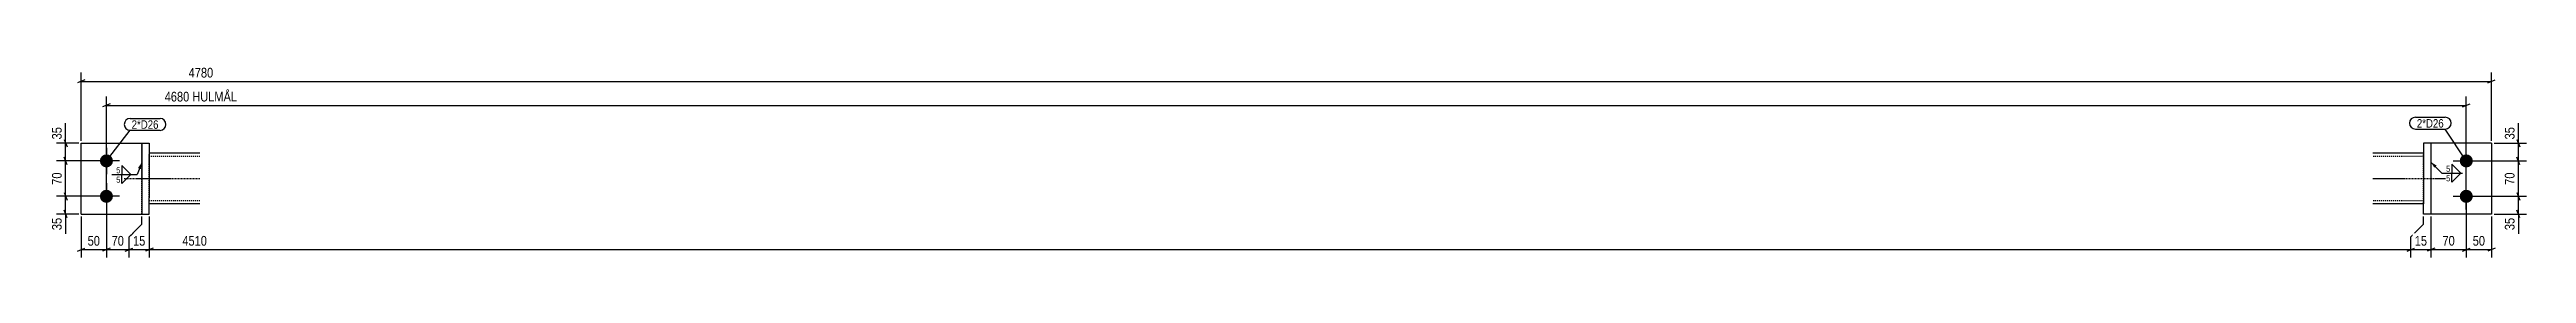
# Model space of a CAD drawing. Header units: millimetres. Extents: x 8 to 15281, y 12 to 392.
# Drawn here: x 8 to 4920, y 12 to 392 of the extents above; entities that cross this region are included whole.
import ezdxf

# ---------------------------------------------------------------- set-up
doc = ezdxf.new("R2010")
doc.units = ezdxf.units.MM
doc.linetypes.add('DXK_LINE_DOT2', pattern=[3.9198, 1.9599, -1.9599])
doc.linetypes.add('DXK_LINE_DOT3', pattern=[5.9187, 2.979, -0.9799, 0.9799, -0.9799])
for name, color, linetype in [('MÅLSÆTNING', 7, 'Continuous'), ('STÅL', 7, 'Continuous'), ('TEKST', 7, 'Continuous')]:
    doc.layers.add(name, color=color, linetype=linetype)
doc.styles.add('Arial Narrow', font='ARIALN.TTF', dxfattribs={"height": 0.2})

msp = doc.modelspace()

# ---------------------------------------------------------------- hatches: boundary and pattern name
at = {"layer": 'STÅL', "linetype": 'Continuous'}
for points in [[(120.8, 190.3, -1), (120.8, 216.3, -1)], [(4800.8, 216.3, -1), (4800.8, 190.3, -1)], [(120.8, 120.3, -1), (120.8, 146.3, -1)], [(4800.8, 146.3, -1), (4800.8, 120.3, -1)]]:
    msp.add_hatch(color=96, dxfattribs=at).paths.add_polyline_path(points)
at = {"layer": 'TEKST', "linetype": 'Continuous'}
msp.add_hatch(color=3, dxfattribs=at).paths.add_polyline_path([(183.3, 189.2), (190.8, 199.8), (189.2, 187)])

# ---------------------------------------------------------------- linework, layer by layer
at = {"layer": 'MÅLSÆTNING', "color": 7, "linetype": 'Continuous'}
for p, q in [((78.3, 363.5), (63.3, 357.5)), ((70.8, 243.3), (70.8, 378.2)), ((4843.3, 357.5), (4858.3, 363.5)), ((128.3, 316), (113.3, 310)), ((120.8, 138.3), (120.8, 330.8)), ((120.8, 313), (4800.8, 313)), ((4793.3, 310), (4808.3, 316)), ((4800.8, 138.3), (4800.8, 330.8)), ((36.8, 245.8), (42.8, 230.8)), ((4901.2, 245.8), (4907.2, 230.8)), ((65.8, 238.3), (22, 238.3)), ((115.8, 203.3), (22, 203.3)), ((115.8, 203.3), (22, 203.3)), ((42.8, 195.8), (36.8, 210.8)), ((42.8, 195.8), (36.8, 210.8)), ((39.8, 203.3), (39.8, 238.3)), ((39.8, 133.3), (39.8, 203.3)), ((4805.8, 203.3), (4920.2, 203.3)), ((4805.8, 203.3), (4920.2, 203.3)), ((4855.8, 238.3), (4920.2, 238.3)), ((4907.2, 195.8), (4901.2, 210.8)), ((4907.2, 195.8), (4901.2, 210.8)), ((4904.2, 203.3), (4904.2, 238.3)), ((4904.2, 133.3), (4904.2, 203.3)), ((115.8, 133.3), (22, 133.3)), ((115.8, 133.3), (22, 133.3)), ((65.8, 98.3), (22, 98.3)), ((36.8, 140.8), (42.8, 125.8)), ((36.8, 140.8), (42.8, 125.8)), ((42.8, 90.8), (36.8, 105.8)), ((39.8, 98.3), (39.8, 133.3)), ((120.8, 128.3), (120.8, 12)), ((4800.8, 128.3), (4800.8, 12)), ((4805.8, 133.3), (4920.2, 133.3)), ((4805.8, 133.3), (4920.2, 133.3)), ((4855.8, 98.3), (4920.2, 98.3)), ((4901.2, 140.8), (4907.2, 125.8)), ((4901.2, 140.8), (4907.2, 125.8)), ((4907.2, 90.8), (4901.2, 105.8)), ((4904.2, 98.3), (4904.2, 133.3)), ((70.8, 93.3), (70.8, 12)), ((165.8, 53), (190.8, 78)), ((165.8, 12), (165.8, 53)), ((190.8, 78), (190.8, 93.3)), ((205.8, 93.3), (205.8, 12)), ((205.8, 93.3), (205.8, 12)), ((4690.8, 53), (4715.8, 78)), ((4690.8, 53), (4715.8, 78)), ((4690.8, 12), (4690.8, 53)), ((4690.8, 12), (4690.8, 53)), ((4715.8, 78), (4715.8, 93.3)), ((4715.8, 78), (4715.8, 93.3)), ((4730.8, 93.3), (4730.8, 12)), ((63.3, 25), (78.3, 31)), ((128.3, 31), (113.3, 25)), ((158.3, 25), (173.3, 31)), ((165.8, 28), (205.8, 28)), ((213.3, 31), (198.3, 25)), ((213.3, 31), (198.3, 25)), ((205.8, 28), (4690.8, 28)), ((4683.3, 25), (4698.3, 31)), ((4683.3, 25), (4698.3, 31)), ((4738.3, 31), (4723.3, 25)), ((4793.3, 25), (4808.3, 31)), ((4800.8, 28), (4850.8, 28)), ((4858.3, 31), (4843.3, 25))]:
    msp.add_line(p, q, dxfattribs=at)
at = {"layer": 'STÅL', "color": 2, "linetype": 'Continuous'}
for p, q in [((70.8, 98.3), (70.8, 238.3)), ((70.8, 238.3), (190.8, 238.3)), ((190.8, 238.3), (205.8, 238.3)), ((190.8, 238.3), (190.8, 98.3)), ((205.8, 238.3), (205.8, 216.4)), ((305.8, 218.3), (205.8, 218.3)), ((205.8, 216.4), (205.8, 130.3)), ((4715.8, 218.3), (4615.8, 218.3)), ((4730.8, 238.3), (4715.8, 238.3)), ((4715.8, 238.3), (4715.8, 216.4)), ((4715.8, 216.4), (4715.8, 206.3)), ((4715.8, 206.3), (4715.8, 120.1)), ((4850.8, 238.3), (4730.8, 238.3)), ((4730.8, 238.3), (4730.8, 98.3)), ((4850.8, 238.3), (4850.8, 98.3)), ((70.8, 98.3), (190.8, 98.3)), ((190.8, 98.3), (205.8, 98.3)), ((205.8, 120.1), (205.8, 130.3)), ((205.8, 98.3), (205.8, 120.1)), ((305.8, 118.3), (205.8, 118.3)), ((4715.8, 118.3), (4615.8, 118.3)), ((4715.8, 98.3), (4715.8, 120.1)), ((4730.8, 98.3), (4715.8, 98.3)), ((4850.8, 98.3), (4730.8, 98.3))]:
    msp.add_line(p, q, dxfattribs=at)
at = {"layer": 'STÅL', "color": 96, "linetype": 'Continuous'}
for p, q in [((146.8, 203.3), (94.8, 203.3)), ((120.8, 229.3), (120.8, 177.3)), ((4774.8, 203.3), (4826.8, 203.3)), ((4800.8, 177.3), (4800.8, 229.3)), ((120.8, 159.3), (120.8, 107.3)), ((4800.8, 107.3), (4800.8, 159.3)), ((146.8, 133.3), (94.8, 133.3)), ((4774.8, 133.3), (4826.8, 133.3))]:
    msp.add_line(p, q, dxfattribs=at)
at = {"layer": 'STÅL', "color": 7, "linetype": 'DXK_LINE_DOT2'}
for p, q in [((190.8, 98.3), (190.8, 238.3)), ((205.8, 218.3), (205.8, 217.4)), ((205.8, 217.4), (205.8, 216.4)), ((205.8, 120.1), (205.8, 216.4)), ((305.8, 212.3), (205.8, 212.3)), ((4715.8, 212.3), (4615.8, 212.3)), ((4715.8, 218.3), (4715.8, 217.4)), ((4715.8, 217.4), (4715.8, 216.4)), ((4715.8, 120.1), (4715.8, 216.4)), ((4730.8, 238.3), (4730.8, 98.3)), ((305.8, 124.3), (205.8, 124.3)), ((205.8, 118.3), (205.8, 120.1)), ((4715.8, 124.3), (4615.8, 124.3)), ((4715.8, 120.1), (4715.8, 119.2)), ((4715.8, 119.2), (4715.8, 118.3))]:
    msp.add_line(p, q, dxfattribs=at)
at = {"layer": 'STÅL', "color": 7, "linetype": 'DXK_LINE_DOT3'}
for p, q in [((155.8, 168.3), (305.8, 168.3)), ((4615.8, 168.3), (4765.8, 168.3))]:
    msp.add_line(p, q, dxfattribs=at)
at = {"layer": 'TEKST', "color": 3, "linetype": 'Continuous'}
msp.add_line((190.8, 199.8), (181.7, 176.4), dxfattribs=at)

# ---------------------------------------------------------------- wipeouts: each hides what was drawn before it
at = {"color": 0}
for points in [[(224.1, 266.8), (224.1, 284.3), (170.8, 284.3), (170.8, 266.8)], [(4756.1, 269.2), (4756.1, 286.7), (4702.8, 286.7), (4702.8, 269.2)]]:
    msp.add_wipeout(points, dxfattribs=at).dxf.layer = 'TEKST'

# ---------------------------------------------------------------- next in the draw order: wipeouts: each hides what was drawn before it
for points, layer in [([(4689.2, 316.8), (4689.2, 344.8), (232.4, 344.8), (232.4, 316.8)], 'MÅLSÆTNING'), ([(36, 274.1), (8, 274.1), (8, 241.8), (36, 241.8)], 'MÅLSÆTNING'), ([(4900.4, 274.1), (4872.4, 274.1), (4872.4, 241.8), (4900.4, 241.8)], 'MÅLSÆTNING'), ([(36, 184.5), (8, 184.5), (8, 152.1), (36, 152.1)], 'MÅLSÆTNING'), ([(4900.4, 184.5), (4872.4, 184.5), (4872.4, 152.1), (4900.4, 152.1)], 'MÅLSÆTNING'), ([(36, 94.8), (8, 94.8), (8, 62.4), (36, 62.4)], 'MÅLSÆTNING'), ([(202, 31.8), (202, 59.8), (169.6, 59.8), (169.6, 31.8)], 'MÅLSÆTNING'), ([(4629.2, 31.8), (4629.2, 59.8), (267.4, 59.8), (267.4, 31.8)], 'MÅLSÆTNING'), ([(4900.4, 94.8), (4872.4, 94.8), (4872.4, 62.4), (4900.4, 62.4)], 'MÅLSÆTNING'), ([(224.1, 266.8), (224.1, 284.3), (170.8, 284.3), (170.8, 266.8)], 'TEKST'), ([(4756.1, 269.2), (4756.1, 286.7), (4702.8, 286.7), (4702.8, 269.2)], 'TEKST'), ([(149, 177.9), (149, 192.4), (139.3, 192.4), (139.3, 177.9)], 'TEKST'), ([(4769.4, 180.7), (4769.4, 195.2), (4759.8, 195.2), (4759.8, 180.7)], 'TEKST')]:
    msp.add_wipeout(points, dxfattribs=at).dxf.layer = layer

# ---------------------------------------------------------------- next in the draw order: linework, layer by layer
at = {"layer": 'MÅLSÆTNING', "color": 7, "linetype": 'Continuous'}
for p, q in [((70.8, 360.5), (4850.8, 360.5)), ((4850.8, 243.3), (4850.8, 378.2)), ((39.8, 238.3), (39.8, 277.6)), ((39.8, 238.3), (39.8, 277.6)), ((4904.2, 238.3), (4904.2, 277.6)), ((4904.2, 238.3), (4904.2, 277.6)), ((39.8, 98.3), (39.8, 58.9)), ((39.8, 98.3), (39.8, 58.9)), ((4904.2, 98.3), (4904.2, 58.9)), ((4904.2, 98.3), (4904.2, 58.9)), ((165.8, 53), (190.8, 78)), ((165.8, 12), (165.8, 53)), ((190.8, 78), (190.8, 93.3)), ((4850.8, 93.3), (4850.8, 12)), ((120.8, 28), (165.8, 28)), ((158.3, 25), (173.3, 31))]:
    msp.add_line(p, q, dxfattribs=at)
at = {"layer": 'TEKST', "color": 7, "linetype": 'Continuous'}
for p, q in [((120.8, 203.3), (167.8, 263.8)), ((167.8, 287.3), (227.1, 287.3)), ((167.8, 263.8), (227.1, 263.8)), ((4699.8, 289.7), (4759.1, 289.7)), ((4699.8, 266.2), (4759.1, 266.2)), ((4800.8, 203.3), (4759.1, 266.2))]:
    msp.add_line(p, q, dxfattribs=at)
at = {"layer": 'TEKST', "color": 3, "linetype": 'Continuous'}
for p, q in [((4789.8, 179.2), (4771.9, 197.1)), ((4771.9, 197.1), (4771.9, 179.2)), ((169.4, 176.4), (151.5, 194.3)), ((151.5, 194.3), (151.5, 176.4)), ((151.5, 176.4), (169.4, 176.4)), ((4771.9, 179.2), (4789.8, 179.2))]:
    msp.add_line(p, q, dxfattribs=at)
at = {"layer": 'TEKST', "color": 7, "linetype": 'Continuous'}
for centre, radius, start, end in [((167.8, 275.5), 11.7, 90, 270), ((227.1, 275.5), 11.8, 270, 90), ((4699.8, 278), 11.7, 90, 270), ((4759.1, 278), 11.7, 270, 90)]:
    msp.add_arc(centre, radius, start, end, dxfattribs=at)

# ---------------------------------------------------------------- next in the draw order: texts
at = {"layer": 'MÅLSÆTNING', "color": 3, "style": 'Arial Narrow'}
for s, height, p in [('4680 HULMÅL', 19.089, (236.4, 320.8)), ('15', 19.09, (173.6, 35.8)), ('4510', 19.09, (271.4, 35.8))]:
    msp.add_text(s, height=height, dxfattribs=at).set_placement(p)
for s, p in [('35', (32, 245.8)), ('35', (4896.4, 245.8)), ('70', (32, 156.1)), ('70', (4896.4, 156.1)), ('35', (32, 66.4)), ('35', (4896.4, 66.4))]:
    msp.add_text(s, height=19.09, rotation=90.0002, dxfattribs=at).set_placement(p)
at = {"layer": 'TEKST', "color": 3, "style": 'Arial Narrow'}
for p in [(170.8, 266.8), (4702.8, 269.2)]:
    msp.add_text('2*D26', height=16.7, dxfattribs=at).set_placement(p)

# ---------------------------------------------------------------- next in the draw order: wipeouts: each hides what was drawn before it
at = {"color": 0}
for points in [[(4641.7, 364.2), (4641.7, 392.2), (279.9, 392.2), (279.9, 364.2)], [(159.5, 31.8), (159.5, 59.8), (127.1, 59.8), (127.1, 31.8)], [(4842, 31.8), (4842, 59.8), (4809.6, 59.8), (4809.6, 31.8)]]:
    msp.add_wipeout(points, dxfattribs=at).dxf.layer = 'MÅLSÆTNING'
at = {"color": 0, "linetype": 'Continuous'}
for points in [[(149, 159.2), (149, 173.7), (139.3, 173.7), (139.3, 159.2)], [(4769.4, 162), (4769.4, 176.5), (4759.8, 176.5), (4759.8, 162)]]:
    msp.add_wipeout(points, dxfattribs=at).dxf.layer = 'TEKST'

# ---------------------------------------------------------------- next in the draw order: hatches: boundary and pattern name
at = {"layer": 'TEKST', "linetype": 'Continuous'}
msp.add_hatch(color=3, dxfattribs=at).paths.add_polyline_path([(4737.3, 189.9), (4730.8, 201), (4741.8, 194.2)])

# ---------------------------------------------------------------- next in the draw order: linework, layer by layer
at = {"layer": 'MÅLSÆTNING', "color": 7, "linetype": 'Continuous'}
for p, q in [((120.8, 128.3), (120.8, 12)), ((4800.8, 128.3), (4800.8, 12)), ((70.8, 28), (120.8, 28)), ((128.3, 31), (113.3, 25)), ((4730.8, 28), (4800.8, 28)), ((4793.3, 25), (4808.3, 31))]:
    msp.add_line(p, q, dxfattribs=at)
at = {"layer": 'TEKST', "color": 3, "linetype": 'Continuous'}
for p, q in [((4730.8, 201), (4752, 179.2)), ((131.6, 176.4), (181.7, 176.4)), ((151.5, 176.4), (169.4, 176.4)), ((169.4, 176.4), (151.5, 158.6)), ((151.5, 158.6), (151.5, 176.4)), ((4752, 179.2), (4793.4, 179.2)), ((4771.9, 179.2), (4789.8, 179.2)), ((4789.8, 179.2), (4771.9, 161.4)), ((4771.9, 161.4), (4771.9, 179.2))]:
    msp.add_line(p, q, dxfattribs=at)

# ---------------------------------------------------------------- next in the draw order: texts
at = {"layer": 'MÅLSÆTNING', "color": 3, "style": 'Arial Narrow'}
for s, p in [('4780', (283.9, 368.2)), ('70', (131.1, 35.8)), ('50', (4813.6, 35.8))]:
    msp.add_text(s, height=19.09, dxfattribs=at).set_placement(p)
at = {"layer": 'TEKST', "color": 3, "style": 'Arial Narrow'}
for p in [(140.3, 178.9), (4760.8, 181.7)]:
    msp.add_text('5', height=11.9, dxfattribs=at).set_placement(p)
at = {"layer": 'TEKST', "color": 3, "linetype": 'Continuous', "style": 'Arial Narrow'}
for p in [(140.3, 160.2), (4760.8, 163)]:
    msp.add_text('5', height=11.9, dxfattribs=at).set_placement(p)

# ---------------------------------------------------------------- next in the draw order: wipeouts: each hides what was drawn before it
at = {"color": 0}
for points in [[(112, 31.8), (112, 59.8), (79.6, 59.8), (79.6, 31.8)], [(4782, 31.8), (4782, 59.8), (4749.6, 59.8), (4749.6, 31.8)]]:
    msp.add_wipeout(points, dxfattribs=at).dxf.layer = 'MÅLSÆTNING'

# ---------------------------------------------------------------- next in the draw order: linework, layer by layer
at = {"layer": 'MÅLSÆTNING', "color": 7, "linetype": 'Continuous'}
for p, q in [((4730.8, 93.3), (4730.8, 12)), ((4690.8, 28), (4730.8, 28)), ((4738.3, 31), (4723.3, 25))]:
    msp.add_line(p, q, dxfattribs=at)

# ---------------------------------------------------------------- next in the draw order: texts
at = {"layer": 'MÅLSÆTNING', "color": 3, "style": 'Arial Narrow'}
for s, p in [('50', (83.6, 35.8)), ('70', (4753.6, 35.8))]:
    msp.add_text(s, height=19.09, dxfattribs=at).set_placement(p)

# ---------------------------------------------------------------- next in the draw order: wipeouts: each hides what was drawn before it
at = {"color": 0}
msp.add_wipeout([(4727, 31.8), (4727, 59.8), (4694.6, 59.8), (4694.6, 31.8)], dxfattribs=at).dxf.layer = 'MÅLSÆTNING'

# ---------------------------------------------------------------- next in the draw order: texts
at = {"layer": 'MÅLSÆTNING', "color": 3, "style": 'Arial Narrow'}
msp.add_text('15', height=19.09, dxfattribs=at).set_placement((4698.6, 35.8))

doc.saveas('drawing.dxf')
